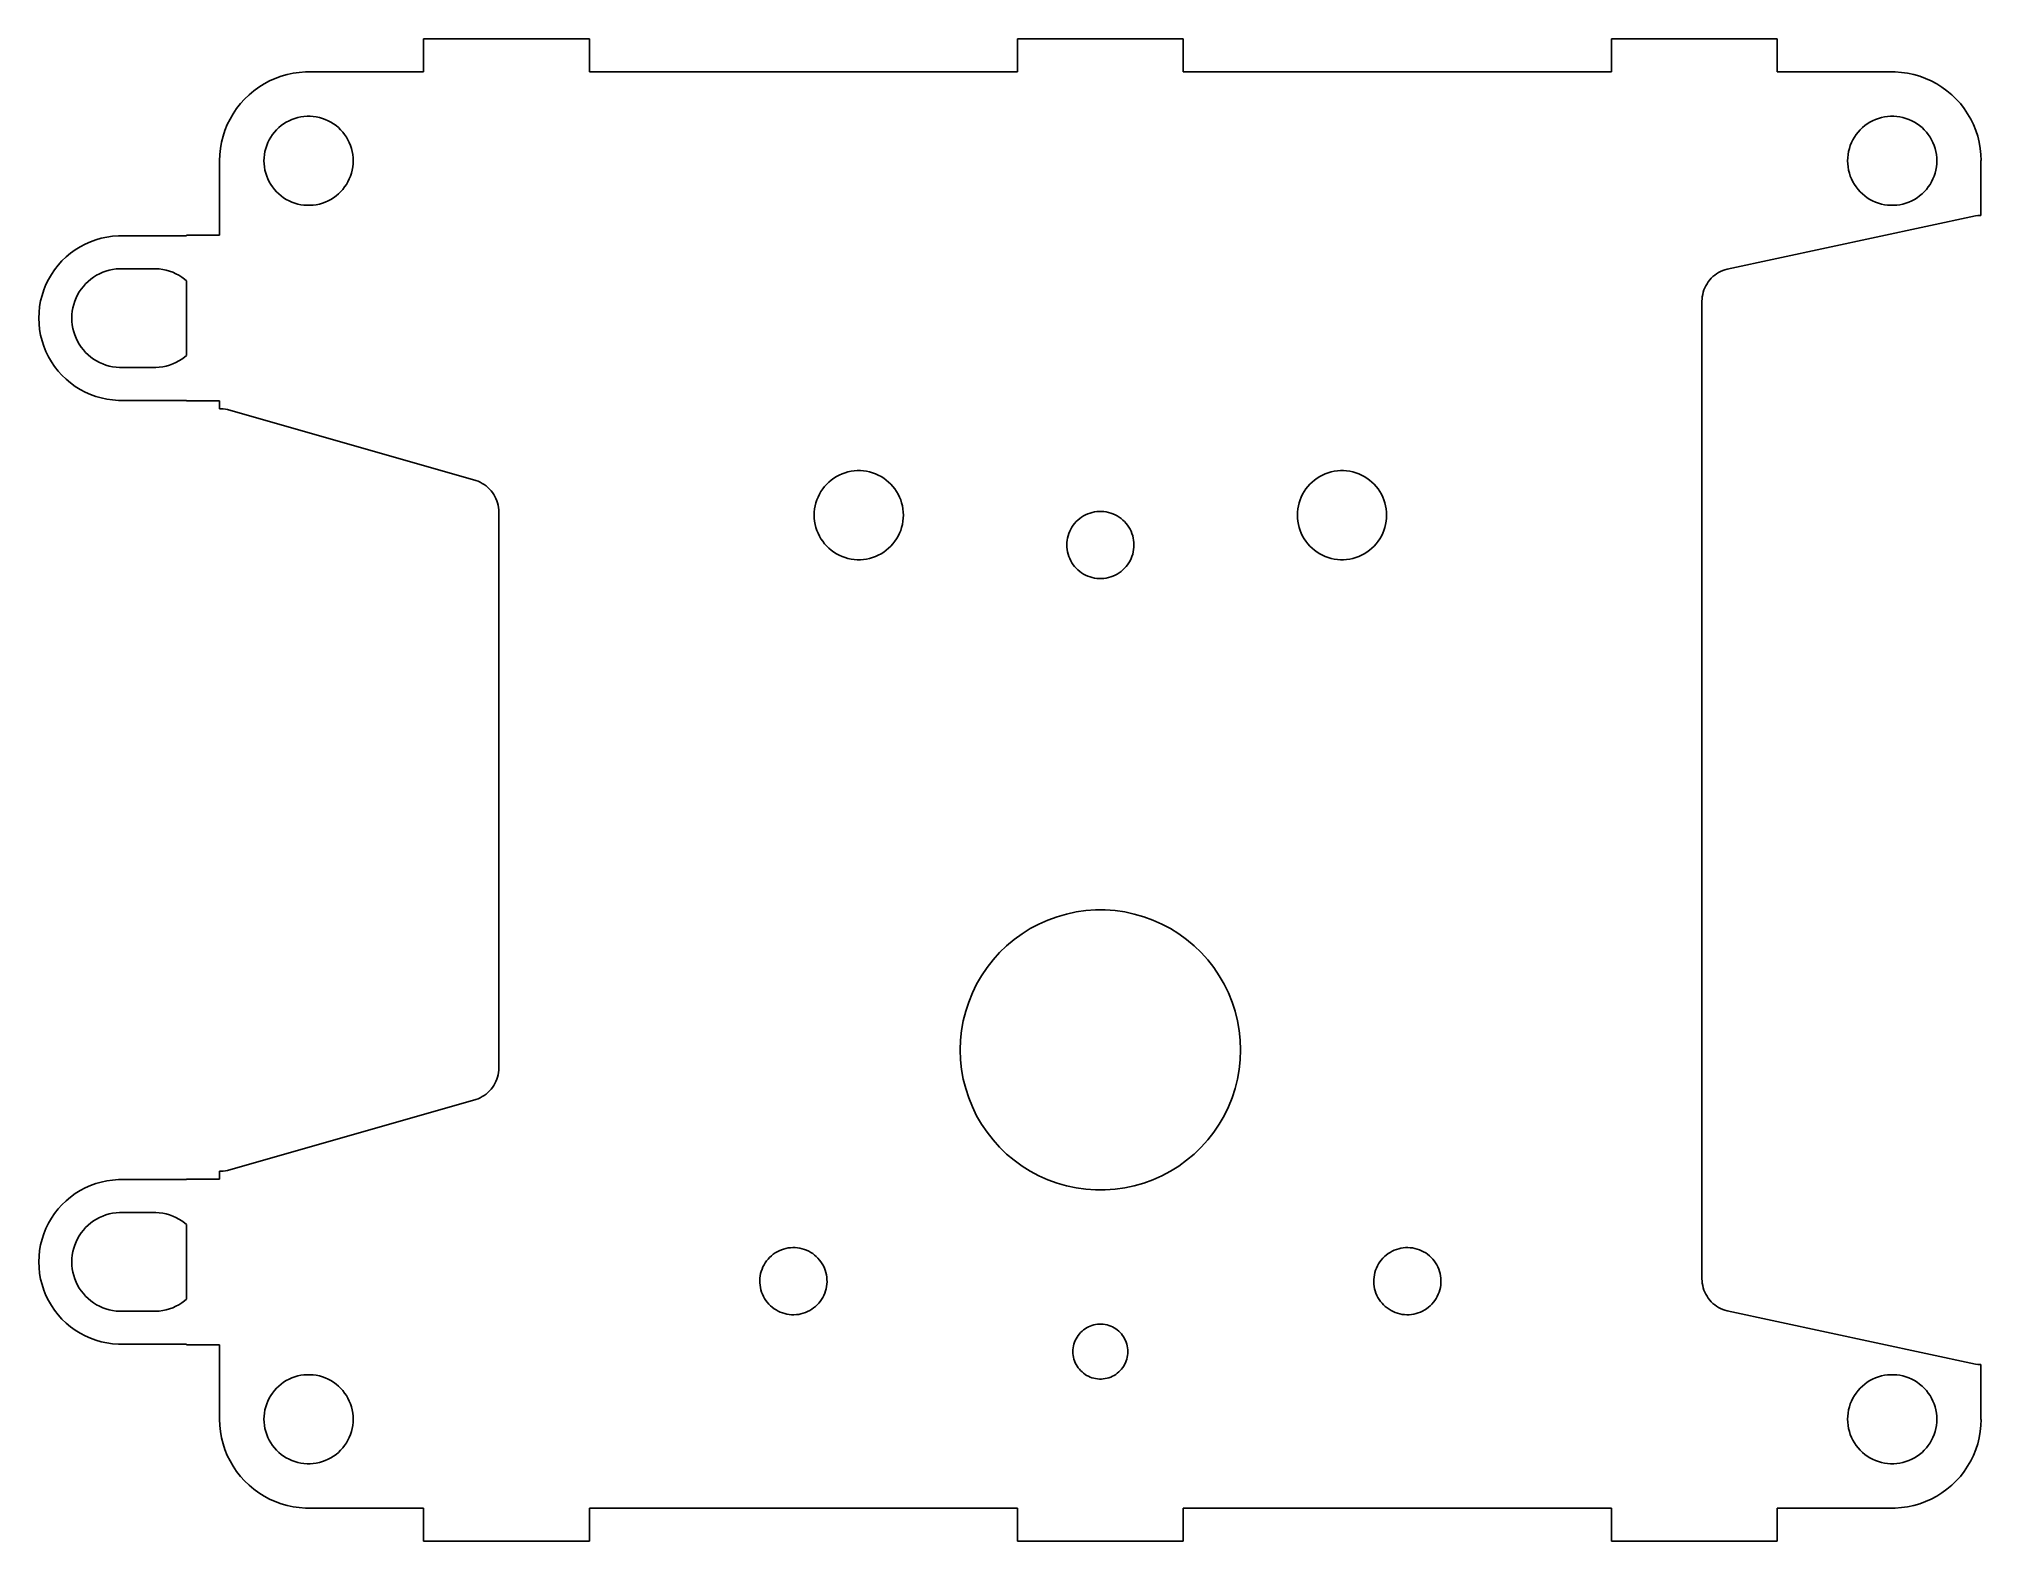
# Model space of a CAD drawing. Header units: metres. Extents: x -97 to 80, y -93 to 43.
import ezdxf

# ---------------------------------------------------------------- set-up
doc = ezdxf.new("R2010")
doc.units = ezdxf.units.M

msp = doc.modelspace()

# ---------------------------------------------------------------- linework, layer by layer
for p, q in [((-46.525, 43.39), (-61.625, 43.39)), ((-61.625, 43.39), (-61.625, 40.3751)), ((-46.525, 40.3751), (-46.525, 43.39)), ((7.54999, 43.39), (-7.54999, 43.39)), ((-7.54999, 43.39), (-7.54999, 40.3751)), ((7.54999, 40.3751), (7.54999, 43.39)), ((61.625, 43.39), (46.525, 43.39)), ((46.525, 43.39), (46.525, 40.3751)), ((61.625, 40.3751), (61.625, 43.39)), ((-76.6295, 38.9952), (-77.0869, 38.6629)), ((-76.15, 39.2948), (-76.6295, 38.9952)), ((-75.6508, 39.5602), (-76.15, 39.2948)), ((-75.1343, 39.7902), (-75.6508, 39.5602)), ((-74.603, 39.9836), (-75.1343, 39.7902)), ((-74.0596, 40.1394), (-74.603, 39.9836)), ((-73.5065, 40.2569), (-74.0596, 40.1394)), ((-72.9467, 40.3356), (-73.5065, 40.2569)), ((-72.3827, 40.3751), (-72.9467, 40.3356)), ((-61.625, 40.3751), (-72.3827, 40.3751)), ((-7.54999, 40.3751), (-46.525, 40.3751)), ((46.525, 40.3751), (7.54999, 40.3751)), ((72.3827, 40.3751), (61.625, 40.3751)), ((72.9467, 40.3356), (72.3827, 40.3751)), ((73.5065, 40.2569), (72.9467, 40.3356)), ((74.0596, 40.1394), (73.5065, 40.2569)), ((74.603, 39.9836), (74.0596, 40.1394)), ((75.1343, 39.7902), (74.603, 39.9836)), ((75.6508, 39.5602), (75.1343, 39.7902)), ((76.15, 39.2948), (75.6508, 39.5602)), ((76.6295, 38.9952), (76.15, 39.2948)), ((77.0869, 38.6629), (76.6295, 38.9952)), ((-78.305, 37.4866), (-78.653, 37.0411)), ((-77.9267, 37.9067), (-78.305, 37.4866)), ((-77.52, 38.2995), (-77.9267, 37.9067)), ((-77.0869, 38.6629), (-77.52, 38.2995)), ((77.52, 38.2995), (77.0869, 38.6629)), ((77.9267, 37.9067), (77.52, 38.2995)), ((78.305, 37.4866), (77.9267, 37.9067)), ((78.653, 37.0411), (78.305, 37.4866)), ((-79.4997, 35.5746), (-79.7115, 35.0504)), ((-79.2519, 36.0827), (-79.4997, 35.5746)), ((-78.9692, 36.5723), (-79.2519, 36.0827)), ((-78.653, 37.0411), (-78.9692, 36.5723)), ((-74.8167, 35.2972), (-74.5996, 35.4793)), ((-74.5996, 35.4793), (-74.3703, 35.6459)), ((-74.3703, 35.6459), (-74.13, 35.7961)), ((-74.13, 35.7961), (-73.8798, 35.9291)), ((-73.8798, 35.9291), (-73.6209, 36.0444)), ((-73.6209, 36.0444), (-73.3546, 36.1413)), ((-73.3546, 36.1413), (-73.0822, 36.2194)), ((-73.0822, 36.2194), (-72.805, 36.2783)), ((-72.805, 36.2783), (-72.5244, 36.3177)), ((-72.5244, 36.3177), (-72.2417, 36.3375)), ((-72.2417, 36.3375), (-71.9583, 36.3375)), ((-71.9583, 36.3375), (-71.6756, 36.3177)), ((-71.6756, 36.3177), (-71.395, 36.2783)), ((-71.395, 36.2783), (-71.1178, 36.2194)), ((-71.1178, 36.2194), (-70.8454, 36.1413)), ((-70.8454, 36.1413), (-70.5791, 36.0444)), ((-70.5791, 36.0444), (-70.3202, 35.9291)), ((-70.3202, 35.9291), (-70.07, 35.7961)), ((-70.07, 35.7961), (-69.8297, 35.6459)), ((-69.8297, 35.6459), (-69.6004, 35.4793)), ((-69.6004, 35.4793), (-69.3833, 35.2972)), ((69.3833, 35.2972), (69.6004, 35.4793)), ((69.6004, 35.4793), (69.8297, 35.6459)), ((69.8297, 35.6459), (70.07, 35.7961)), ((70.07, 35.7961), (70.3202, 35.9291)), ((70.3202, 35.9291), (70.5791, 36.0444)), ((70.5791, 36.0444), (70.8454, 36.1413)), ((70.8454, 36.1413), (71.1178, 36.2194)), ((71.1178, 36.2194), (71.395, 36.2783)), ((71.395, 36.2783), (71.6756, 36.3177)), ((71.6756, 36.3177), (71.9583, 36.3375)), ((71.9583, 36.3375), (72.2417, 36.3375)), ((72.2417, 36.3375), (72.5244, 36.3177)), ((72.5244, 36.3177), (72.805, 36.2783)), ((72.805, 36.2783), (73.0822, 36.2194)), ((73.0822, 36.2194), (73.3546, 36.1413)), ((73.3546, 36.1413), (73.6209, 36.0444)), ((73.6209, 36.0444), (73.8798, 35.9291)), ((73.8798, 35.9291), (74.13, 35.7961)), ((74.13, 35.7961), (74.3703, 35.6459)), ((74.3703, 35.6459), (74.5996, 35.4793)), ((74.5996, 35.4793), (74.8167, 35.2972)), ((78.9692, 36.5723), (78.653, 37.0411)), ((79.2519, 36.0827), (78.9692, 36.5723)), ((79.4997, 35.5746), (79.2519, 36.0827)), ((79.7115, 35.0504), (79.4997, 35.5746)), ((-80.023, 33.9641), (-80.1212, 33.4073)), ((-79.8862, 34.5126), (-80.023, 33.9641)), ((-79.7115, 35.0504), (-79.8862, 34.5126)), ((-76.0027, 33.3991), (-75.9151, 33.6686)), ((-75.9151, 33.6686), (-75.809, 33.9314)), ((-75.809, 33.9314), (-75.6848, 34.1861)), ((-75.6848, 34.1861), (-75.5431, 34.4315)), ((-75.5431, 34.4315), (-75.3846, 34.6664)), ((-75.3846, 34.6664), (-75.2101, 34.8897)), ((-75.2101, 34.8897), (-75.0205, 35.1003)), ((-75.0205, 35.1003), (-74.8167, 35.2972)), ((-69.3833, 35.2972), (-69.1795, 35.1003)), ((-69.1795, 35.1003), (-68.9899, 34.8897)), ((-68.9899, 34.8897), (-68.8154, 34.6664)), ((-68.8154, 34.6664), (-68.6569, 34.4315)), ((-68.6569, 34.4315), (-68.5152, 34.1861)), ((-68.5152, 34.1861), (-68.391, 33.9314)), ((-68.391, 33.9314), (-68.2849, 33.6686)), ((-68.2849, 33.6686), (-68.1973, 33.3991)), ((68.1973, 33.3991), (68.2849, 33.6686)), ((68.2849, 33.6686), (68.391, 33.9314)), ((68.391, 33.9314), (68.5152, 34.1861)), ((68.5152, 34.1861), (68.6569, 34.4315)), ((68.6569, 34.4315), (68.8154, 34.6664)), ((68.8154, 34.6664), (68.9899, 34.8897)), ((68.9899, 34.8897), (69.1795, 35.1003)), ((69.1795, 35.1003), (69.3833, 35.2972)), ((74.8167, 35.2972), (75.0205, 35.1003)), ((75.0205, 35.1003), (75.2101, 34.8897)), ((75.2101, 34.8897), (75.3846, 34.6664)), ((75.3846, 34.6664), (75.5431, 34.4315)), ((75.5431, 34.4315), (75.6848, 34.1861)), ((75.6848, 34.1861), (75.809, 33.9314)), ((75.809, 33.9314), (75.9151, 33.6686)), ((75.9151, 33.6686), (76.0027, 33.3991)), ((79.8862, 34.5126), (79.7115, 35.0504)), ((80.023, 33.9641), (79.8862, 34.5126)), ((80.1212, 33.4073), (80.023, 33.9641)), ((-80.1803, 32.845), (-80.2, 32.28)), ((-80.2, 32.28), (-80.2, 25.5)), ((-80.1212, 33.4073), (-80.1803, 32.845)), ((-76.16, 32.28), (-76.1501, 32.5632)), ((-76.1501, 31.9968), (-76.16, 32.28)), ((-76.1501, 32.5632), (-76.1205, 32.845)), ((-76.1205, 31.715), (-76.1501, 31.9968)), ((-76.1205, 32.845), (-76.0713, 33.1241)), ((-76.0713, 33.1241), (-76.0027, 33.3991)), ((-68.1973, 33.3991), (-68.1287, 33.1241)), ((-68.1287, 33.1241), (-68.0795, 32.845)), ((-68.0795, 32.845), (-68.0499, 32.5632)), ((-68.0499, 31.9968), (-68.0795, 31.715)), ((-68.0499, 32.5632), (-68.04, 32.28)), ((-68.04, 32.28), (-68.0499, 31.9968)), ((68.04, 32.28), (68.0499, 32.5632)), ((68.0499, 31.9968), (68.04, 32.28)), ((68.0499, 32.5632), (68.0795, 32.845)), ((68.0795, 31.715), (68.0499, 31.9968)), ((68.0795, 32.845), (68.1287, 33.1241)), ((68.1287, 33.1241), (68.1973, 33.3991)), ((76.0027, 33.3991), (76.0713, 33.1241)), ((76.0713, 33.1241), (76.1205, 32.845)), ((76.1205, 32.845), (76.1501, 32.5632)), ((76.1501, 31.9968), (76.1205, 31.715)), ((76.1501, 32.5632), (76.16, 32.28)), ((76.16, 32.28), (76.1501, 31.9968)), ((80.1803, 32.845), (80.1212, 33.4073)), ((80.18, 27.2982), (80.18, 32.3)), ((80.18, 32.3), (80.1993, 32.3)), ((80.1993, 32.3), (80.1803, 32.845)), ((-76.0713, 31.4359), (-76.1205, 31.715)), ((-76.0027, 31.1609), (-76.0713, 31.4359)), ((-75.9151, 30.8914), (-76.0027, 31.1609)), ((-75.809, 30.6286), (-75.9151, 30.8914)), ((-75.6848, 30.3739), (-75.809, 30.6286)), ((-75.5431, 30.1285), (-75.6848, 30.3739)), ((-75.3846, 29.8936), (-75.5431, 30.1285)), ((-68.6569, 30.1285), (-68.8154, 29.8936)), ((-68.5152, 30.3739), (-68.6569, 30.1285)), ((-68.391, 30.6286), (-68.5152, 30.3739)), ((-68.2849, 30.8914), (-68.391, 30.6286)), ((-68.1973, 31.1609), (-68.2849, 30.8914)), ((-68.1287, 31.4359), (-68.1973, 31.1609)), ((-68.0795, 31.715), (-68.1287, 31.4359)), ((68.1287, 31.4359), (68.0795, 31.715)), ((68.1973, 31.1609), (68.1287, 31.4359)), ((68.2849, 30.8914), (68.1973, 31.1609)), ((68.391, 30.6286), (68.2849, 30.8914)), ((68.5152, 30.3739), (68.391, 30.6286)), ((68.6569, 30.1285), (68.5152, 30.3739)), ((68.8154, 29.8936), (68.6569, 30.1285)), ((75.5431, 30.1285), (75.3846, 29.8936)), ((75.6848, 30.3739), (75.5431, 30.1285)), ((75.809, 30.6286), (75.6848, 30.3739)), ((75.9151, 30.8914), (75.809, 30.6286)), ((76.0027, 31.1609), (75.9151, 30.8914)), ((76.0713, 31.4359), (76.0027, 31.1609)), ((76.1205, 31.715), (76.0713, 31.4359)), ((-75.2101, 29.6703), (-75.3846, 29.8936)), ((-75.0205, 29.4597), (-75.2101, 29.6703)), ((-74.8167, 29.2628), (-75.0205, 29.4597)), ((-74.5996, 29.0807), (-74.8167, 29.2628)), ((-74.3703, 28.9141), (-74.5996, 29.0807)), ((-74.13, 28.7639), (-74.3703, 28.9141)), ((-73.8798, 28.6309), (-74.13, 28.7639)), ((-73.6209, 28.5156), (-73.8798, 28.6309)), ((-73.3546, 28.4187), (-73.6209, 28.5156)), ((-73.0822, 28.3406), (-73.3546, 28.4187)), ((-72.805, 28.2817), (-73.0822, 28.3406)), ((-71.1178, 28.3406), (-71.395, 28.2817)), ((-70.8454, 28.4187), (-71.1178, 28.3406)), ((-70.5791, 28.5156), (-70.8454, 28.4187)), ((-70.3202, 28.6309), (-70.5791, 28.5156)), ((-70.07, 28.7639), (-70.3202, 28.6309)), ((-69.8297, 28.9141), (-70.07, 28.7639)), ((-69.6004, 29.0807), (-69.8297, 28.9141)), ((-69.3833, 29.2628), (-69.6004, 29.0807)), ((-69.1795, 29.4597), (-69.3833, 29.2628)), ((-68.9899, 29.6703), (-69.1795, 29.4597)), ((-68.8154, 29.8936), (-68.9899, 29.6703)), ((68.9899, 29.6703), (68.8154, 29.8936)), ((69.1795, 29.4597), (68.9899, 29.6703)), ((69.3833, 29.2628), (69.1795, 29.4597)), ((69.6004, 29.0807), (69.3833, 29.2628)), ((69.8297, 28.9141), (69.6004, 29.0807)), ((70.07, 28.7639), (69.8297, 28.9141)), ((70.3202, 28.6309), (70.07, 28.7639)), ((70.5791, 28.5156), (70.3202, 28.6309)), ((70.8454, 28.4187), (70.5791, 28.5156)), ((71.1178, 28.3406), (70.8454, 28.4187)), ((71.395, 28.2817), (71.1178, 28.3406)), ((73.0822, 28.3406), (72.805, 28.2817)), ((73.3546, 28.4187), (73.0822, 28.3406)), ((73.6209, 28.5156), (73.3546, 28.4187)), ((73.8798, 28.6309), (73.6209, 28.5156)), ((74.13, 28.7639), (73.8798, 28.6309)), ((74.3703, 28.9141), (74.13, 28.7639)), ((74.5996, 29.0807), (74.3703, 28.9141)), ((74.8167, 29.2628), (74.5996, 29.0807)), ((75.0205, 29.4597), (74.8167, 29.2628)), ((75.2101, 29.6703), (75.0205, 29.4597)), ((75.3846, 29.8936), (75.2101, 29.6703)), ((-72.5244, 28.2422), (-72.805, 28.2817)), ((-72.2417, 28.2225), (-72.5244, 28.2422)), ((-71.9583, 28.2225), (-72.2417, 28.2225)), ((-71.6756, 28.2422), (-71.9583, 28.2225)), ((-71.395, 28.2817), (-71.6756, 28.2422)), ((57.0694, 22.4103), (79.6756, 27.2541)), ((71.6756, 28.2422), (71.395, 28.2817)), ((71.9583, 28.2225), (71.6756, 28.2422)), ((72.2417, 28.2225), (71.9583, 28.2225)), ((72.5244, 28.2422), (72.2417, 28.2225)), ((72.805, 28.2817), (72.5244, 28.2422)), ((79.6756, 27.2541), (79.8843, 27.2834)), ((79.8843, 27.2834), (80.0946, 27.2982)), ((80.0946, 27.2982), (80.18, 27.2982)), ((-91.9695, 24.9039), (-92.4478, 24.6909)), ((-91.4776, 25.0829), (-91.9695, 24.9039)), ((-90.9744, 25.2272), (-91.4776, 25.0829)), ((-90.4624, 25.336), (-90.9744, 25.2272)), ((-89.944, 25.4089), (-90.4624, 25.336)), ((-89.4217, 25.4454), (-89.944, 25.4089)), ((-83.21, 25.45), (-89.4217, 25.4454)), ((-80.2, 25.5), (-83.21, 25.5)), ((-83.21, 25.5), (-83.21, 25.45)), ((-94.555, 23.1599), (-94.9053, 22.7709)), ((-94.1785, 23.5236), (-94.555, 23.1599)), ((-93.7775, 23.8601), (-94.1785, 23.5236)), ((-93.3539, 24.1678), (-93.7775, 23.8601)), ((-92.91, 24.4452), (-93.3539, 24.1678)), ((-92.4478, 24.6909), (-92.91, 24.4452)), ((-95.7821, 21.471), (-96.0116, 21.0005)), ((-95.5204, 21.9244), (-95.7821, 21.471)), ((-95.2276, 22.3584), (-95.5204, 21.9244)), ((-94.9053, 22.7709), (-95.2276, 22.3584)), ((-92.397, 21.076), (-92.1711, 21.2941)), ((-92.1711, 21.2941), (-91.9305, 21.496)), ((-91.9305, 21.496), (-91.6764, 21.6807)), ((-91.6764, 21.6807), (-91.41, 21.8471)), ((-91.41, 21.8471), (-91.1327, 21.9946)), ((-91.1327, 21.9946), (-90.8457, 22.1223)), ((-90.8457, 22.1223), (-90.5506, 22.2298)), ((-90.5506, 22.2298), (-90.2486, 22.3163)), ((-90.2486, 22.3163), (-89.9414, 22.3816)), ((-89.9414, 22.3816), (-89.6304, 22.4253)), ((-89.6304, 22.4253), (-89.317, 22.4473)), ((-89.317, 22.4473), (-86.0029, 22.4473)), ((-86.0029, 22.4473), (-85.6896, 22.4253)), ((-85.6896, 22.4253), (-85.3786, 22.3816)), ((-85.3786, 22.3816), (-85.0714, 22.3163)), ((-85.0714, 22.3163), (-84.7694, 22.2298)), ((-84.7694, 22.2298), (-84.4743, 22.1223)), ((-84.4743, 22.1223), (-84.1873, 21.9946)), ((-84.1873, 21.9946), (-83.91, 21.8471)), ((-83.91, 21.8471), (-83.6436, 21.6807)), ((-83.6436, 21.6807), (-83.3895, 21.496)), ((-83.3895, 21.496), (-83.21, 21.3454)), ((-83.21, 21.3454), (-83.21, 14.5546)), ((55.2389, 21.0804), (55.3568, 21.2551)), ((55.3568, 21.2551), (55.4865, 21.4212)), ((55.4865, 21.4212), (55.6276, 21.5779)), ((55.6276, 21.5779), (55.7792, 21.7243)), ((55.7792, 21.7243), (55.9407, 21.8598)), ((55.9407, 21.8598), (56.1112, 21.9837)), ((56.1112, 21.9837), (56.29, 22.0954)), ((56.29, 22.0954), (56.4761, 22.1944)), ((56.4761, 22.1944), (56.6687, 22.2801)), ((56.6687, 22.2801), (56.8668, 22.3522)), ((56.8668, 22.3522), (57.0694, 22.4103)), ((-96.4961, 19.5093), (-96.587, 18.9938)), ((-96.3695, 20.0173), (-96.4961, 19.5093)), ((-96.2077, 20.5151), (-96.3695, 20.0173)), ((-96.0116, 21.0005), (-96.2077, 20.5151)), ((-93.4857, 19.1904), (-93.3886, 19.4891)), ((-93.3886, 19.4891), (-93.271, 19.7803)), ((-93.271, 19.7803), (-93.1333, 20.0626)), ((-93.1333, 20.0626), (-92.9762, 20.3346)), ((-92.9762, 20.3346), (-92.8006, 20.595)), ((-92.8006, 20.595), (-92.6072, 20.8425)), ((-92.6072, 20.8425), (-92.397, 21.076)), ((54.78, 19.48), (54.7874, 19.6907)), ((54.78, -69.56), (54.78, 19.48)), ((54.7874, 19.6907), (54.8094, 19.9003)), ((54.8094, 19.9003), (54.846, 20.1079)), ((54.846, 20.1079), (54.897, 20.3124)), ((54.897, 20.3124), (54.9621, 20.5129)), ((54.9621, 20.5129), (55.0411, 20.7083)), ((55.0411, 20.7083), (55.1335, 20.8978)), ((55.1335, 20.8978), (55.2389, 21.0804)), ((-96.6417, 18.4732), (-96.66, 17.95)), ((-96.66, 17.95), (-96.6417, 17.4268)), ((-96.587, 18.9938), (-96.6417, 18.4732)), ((-93.66, 17.95), (-93.649, 18.2639)), ((-93.649, 17.6361), (-93.66, 17.95)), ((-93.649, 18.2639), (-93.6162, 18.5763)), ((-93.6162, 18.5763), (-93.5617, 18.8856)), ((-93.5617, 18.8856), (-93.4857, 19.1904)), ((-96.6417, 17.4268), (-96.587, 16.9062)), ((-96.587, 16.9062), (-96.4961, 16.3907)), ((-96.4961, 16.3907), (-96.3695, 15.8827)), ((-93.6162, 17.3237), (-93.649, 17.6361)), ((-93.5617, 17.0144), (-93.6162, 17.3237)), ((-93.4857, 16.7096), (-93.5617, 17.0144)), ((-93.3886, 16.4109), (-93.4857, 16.7096)), ((-93.271, 16.1197), (-93.3886, 16.4109)), ((-93.1333, 15.8374), (-93.271, 16.1197)), ((-96.3695, 15.8827), (-96.2077, 15.3848)), ((-96.2077, 15.3848), (-96.0116, 14.8995)), ((-96.0116, 14.8995), (-95.7821, 14.429)), ((-95.7821, 14.429), (-95.5204, 13.9756)), ((-92.9762, 15.5654), (-93.1333, 15.8374)), ((-92.8006, 15.305), (-92.9762, 15.5654)), ((-92.6072, 15.0574), (-92.8006, 15.305)), ((-92.397, 14.824), (-92.6072, 15.0574)), ((-92.1711, 14.6058), (-92.397, 14.824)), ((-91.9305, 14.4039), (-92.1711, 14.6058)), ((-91.6764, 14.2193), (-91.9305, 14.4039)), ((-91.41, 14.0529), (-91.6764, 14.2193)), ((-83.6436, 14.2193), (-83.91, 14.0529)), ((-83.3895, 14.4039), (-83.6436, 14.2193)), ((-83.21, 14.5546), (-83.3895, 14.4039)), ((-95.5204, 13.9756), (-95.2276, 13.5416)), ((-95.2276, 13.5416), (-94.9053, 13.1291)), ((-94.9053, 13.1291), (-94.555, 12.7401)), ((-94.555, 12.7401), (-94.1785, 12.3764)), ((-91.1327, 13.9054), (-91.41, 14.0529)), ((-90.8457, 13.7777), (-91.1327, 13.9054)), ((-90.5506, 13.6702), (-90.8457, 13.7777)), ((-90.2486, 13.5837), (-90.5506, 13.6702)), ((-89.9414, 13.5184), (-90.2486, 13.5837)), ((-89.6304, 13.4746), (-89.9414, 13.5184)), ((-89.317, 13.4527), (-89.6304, 13.4746)), ((-86.0029, 13.4527), (-89.317, 13.4527)), ((-85.6896, 13.4746), (-86.0029, 13.4527)), ((-85.3786, 13.5184), (-85.6896, 13.4746)), ((-85.0714, 13.5837), (-85.3786, 13.5184)), ((-84.7694, 13.6702), (-85.0714, 13.5837)), ((-84.4743, 13.7777), (-84.7694, 13.6702)), ((-84.1873, 13.9054), (-84.4743, 13.7777)), ((-83.91, 14.0529), (-84.1873, 13.9054)), ((-94.1785, 12.3764), (-93.7775, 12.0399)), ((-93.7775, 12.0399), (-93.3539, 11.7322)), ((-93.3539, 11.7322), (-92.91, 11.4548)), ((-92.91, 11.4548), (-92.4478, 11.209)), ((-92.4478, 11.209), (-91.9695, 10.9961)), ((-91.9695, 10.9961), (-91.4776, 10.8171)), ((-91.4776, 10.8171), (-90.9744, 10.6728)), ((-90.9744, 10.6728), (-90.4624, 10.5639)), ((-90.4624, 10.5639), (-89.944, 10.4911)), ((-89.944, 10.4911), (-89.4217, 10.4546)), ((-89.4217, 10.4546), (-83.21, 10.45)), ((-83.21, 10.45), (-83.21, 10.4)), ((-83.21, 10.4), (-80.2, 10.4)), ((-80.2, 10.4), (-80.2, 9.69815)), ((-80.2, 9.69815), (-80.0946, 9.69815)), ((-80.0946, 9.69815), (-79.8843, 9.68344)), ((-79.8843, 9.68344), (-79.6756, 9.65411)), ((-79.6756, 9.65411), (-79.4694, 9.61029)), ((-79.4694, 9.61029), (-56.8668, 3.15218)), ((-24.03, 3.51605), (-23.7798, 3.64909)), ((-23.7798, 3.64909), (-23.5209, 3.76436)), ((-23.5209, 3.76436), (-23.2546, 3.86128)), ((-23.2546, 3.86128), (-22.9822, 3.93939)), ((-22.9822, 3.93939), (-22.705, 3.99831)), ((-22.705, 3.99831), (-22.4244, 4.03775)), ((-22.4244, 4.03775), (-22.1417, 4.05753)), ((-22.1417, 4.05753), (-21.8583, 4.05753)), ((-21.8583, 4.05753), (-21.5756, 4.03775)), ((-21.5756, 4.03775), (-21.295, 3.99831)), ((-21.295, 3.99831), (-21.0178, 3.93939)), ((-21.0178, 3.93939), (-20.7454, 3.86128)), ((-20.7454, 3.86128), (-20.4791, 3.76436)), ((-20.4791, 3.76436), (-20.2202, 3.64909)), ((-20.2202, 3.64909), (-19.97, 3.51605)), ((19.97, 3.51605), (20.2202, 3.64909)), ((20.2202, 3.64909), (20.4791, 3.76436)), ((20.4791, 3.76436), (20.7454, 3.86128)), ((20.7454, 3.86128), (21.0178, 3.93939)), ((21.0178, 3.93939), (21.295, 3.99831)), ((21.295, 3.99831), (21.5756, 4.03775)), ((21.5756, 4.03775), (21.8583, 4.05753)), ((21.8583, 4.05753), (22.1417, 4.05753)), ((22.1417, 4.05753), (22.4244, 4.03775)), ((22.4244, 4.03775), (22.705, 3.99831)), ((22.705, 3.99831), (22.9822, 3.93939)), ((22.9822, 3.93939), (23.2546, 3.86128)), ((23.2546, 3.86128), (23.5209, 3.76436)), ((23.5209, 3.76436), (23.7798, 3.64909)), ((23.7798, 3.64909), (24.03, 3.51605)), ((-56.8668, 3.15218), (-56.6687, 3.08009)), ((-56.6687, 3.08009), (-56.4761, 2.99435)), ((-56.4761, 2.99435), (-56.29, 2.89539)), ((-56.29, 2.89539), (-56.1112, 2.78369)), ((-56.1112, 2.78369), (-55.9407, 2.65979)), ((-55.9407, 2.65979), (-55.7792, 2.52429)), ((-55.7792, 2.52429), (-55.6276, 2.37785)), ((-55.6276, 2.37785), (-55.4865, 2.22121)), ((-55.4865, 2.22121), (-55.3568, 2.0551)), ((-55.3568, 2.0551), (-55.2389, 1.88036)), ((-55.2389, 1.88036), (-55.1335, 1.6978)), ((-25.709, 1.65134), (-25.5848, 1.90605)), ((-25.5848, 1.90605), (-25.4431, 2.15146)), ((-25.4431, 2.15146), (-25.2846, 2.3864)), ((-25.2846, 2.3864), (-25.1101, 2.60971)), ((-25.1101, 2.60971), (-24.9205, 2.82031)), ((-24.9205, 2.82031), (-24.7167, 3.01717)), ((-24.7167, 3.01717), (-24.4996, 3.19931)), ((-24.4996, 3.19931), (-24.2703, 3.36589)), ((-24.2703, 3.36589), (-24.03, 3.51605)), ((-19.97, 3.51605), (-19.7297, 3.36589)), ((-19.7297, 3.36589), (-19.5004, 3.19931)), ((-19.5004, 3.19931), (-19.2833, 3.01717)), ((-19.2833, 3.01717), (-19.0795, 2.82031)), ((-19.0795, 2.82031), (-18.8898, 2.60971)), ((-18.8898, 2.60971), (-18.7154, 2.3864)), ((-18.7154, 2.3864), (-18.5569, 2.15146)), ((-18.5569, 2.15146), (-18.4152, 1.90605)), ((-18.4152, 1.90605), (-18.291, 1.65134)), ((18.291, 1.65134), (18.4152, 1.90605)), ((18.4152, 1.90605), (18.5569, 2.15146)), ((18.5569, 2.15146), (18.7154, 2.3864)), ((18.7154, 2.3864), (18.8898, 2.60971)), ((18.8898, 2.60971), (19.0795, 2.82031)), ((19.0795, 2.82031), (19.2833, 3.01717)), ((19.2833, 3.01717), (19.5004, 3.19931)), ((19.5004, 3.19931), (19.7297, 3.36589)), ((19.7297, 3.36589), (19.97, 3.51605)), ((24.03, 3.51605), (24.2703, 3.36589)), ((24.2703, 3.36589), (24.4996, 3.19931)), ((24.4996, 3.19931), (24.7167, 3.01717)), ((24.7167, 3.01717), (24.9205, 2.82031)), ((24.9205, 2.82031), (25.1101, 2.60971)), ((25.1101, 2.60971), (25.2846, 2.3864)), ((25.2846, 2.3864), (25.4431, 2.15146)), ((25.4431, 2.15146), (25.5848, 1.90605)), ((25.5848, 1.90605), (25.709, 1.65134)), ((-55.1335, 1.6978), (-55.0411, 1.50833)), ((-55.0411, 1.50833), (-54.9621, 1.3129)), ((-54.9621, 1.3129), (-54.897, 1.11241)), ((-54.897, 1.11241), (-54.846, 0.907883)), ((-54.846, 0.907883), (-54.8094, 0.700302)), ((-54.8094, 0.700302), (-54.7874, 0.490662)), ((-54.7874, 0.490662), (-54.78, 0.279999)), ((-54.78, 0.279999), (-54.78, -50.36)), ((-26.06, 0), (-26.0501, 0.283203)), ((-26.0501, -0.283203), (-26.06, 0)), ((-26.0501, 0.283203), (-26.0205, 0.565033)), ((-26.0205, 0.565033), (-25.9713, 0.844116)), ((-25.9713, 0.844116), (-25.9027, 1.11908)), ((-25.9027, 1.11908), (-25.8151, 1.3886)), ((-25.8151, 1.3886), (-25.709, 1.65134)), ((-18.291, 1.65134), (-18.1848, 1.3886)), ((-18.1848, 1.3886), (-18.0973, 1.11908)), ((-18.0973, 1.11908), (-18.0287, 0.844116)), ((-18.0287, 0.844116), (-17.9795, 0.565033)), ((-17.9795, 0.565033), (-17.9499, 0.283203)), ((-17.9499, 0.283203), (-17.94, 0)), ((-17.94, 0), (-17.9499, -0.283203)), ((-1.53, -0.069961), (-1.34142, 0.030304)), ((-1.34142, 0.030304), (-1.14629, 0.117172)), ((-1.14629, 0.117172), (-0.945587, 0.190231)), ((-0.945587, 0.190231), (-0.74028, 0.2491)), ((-0.74028, 0.2491), (-0.531357, 0.293503)), ((-0.531357, 0.293503), (-0.319855, 0.323227)), ((-0.319855, 0.323227), (-0.106781, 0.338135)), ((-0.106781, 0.338135), (0.106781, 0.338135)), ((0.106781, 0.338135), (0.319855, 0.323227)), ((0.319855, 0.323227), (0.531357, 0.293503)), ((0.531357, 0.293503), (0.74028, 0.2491)), ((0.74028, 0.2491), (0.945587, 0.190231)), ((0.945587, 0.190231), (1.14629, 0.117172)), ((1.14629, 0.117172), (1.34142, 0.030304)), ((1.34142, 0.030304), (1.53, -0.069961)), ((17.94, 0), (17.9499, 0.283203)), ((17.9499, -0.283203), (17.94, 0)), ((17.9499, 0.283203), (17.9795, 0.565033)), ((17.9795, 0.565033), (18.0287, 0.844116)), ((18.0287, 0.844116), (18.0973, 1.11908)), ((18.0973, 1.11908), (18.1848, 1.3886)), ((18.1848, 1.3886), (18.291, 1.65134)), ((25.709, 1.65134), (25.8151, 1.3886)), ((25.8151, 1.3886), (25.9027, 1.11908)), ((25.9027, 1.11908), (25.9713, 0.844116)), ((25.9713, 0.844116), (26.0205, 0.565033)), ((26.0205, 0.565033), (26.0501, 0.283203)), ((26.0501, 0.283203), (26.06, 0)), ((26.06, 0), (26.0501, -0.283203)), ((-26.0205, -0.565033), (-26.0501, -0.283203)), ((-25.9713, -0.844116), (-26.0205, -0.565033)), ((-25.9027, -1.11908), (-25.9713, -0.844116)), ((-25.8151, -1.3886), (-25.9027, -1.11908)), ((-25.709, -1.65134), (-25.8151, -1.3886)), ((-25.5848, -1.90605), (-25.709, -1.65134)), ((-18.291, -1.65134), (-18.4152, -1.90605)), ((-18.1848, -1.3886), (-18.291, -1.65134)), ((-18.0973, -1.11908), (-18.1848, -1.3886)), ((-18.0287, -0.844116), (-18.0973, -1.11908)), ((-17.9795, -0.565033), (-18.0287, -0.844116)), ((-17.9499, -0.283203), (-17.9795, -0.565033)), ((-2.94145, -1.87654), (-2.87546, -1.67342)), ((-2.87546, -1.67342), (-2.79544, -1.47537)), ((-2.79544, -1.47537), (-2.70181, -1.28342)), ((-2.70181, -1.28342), (-2.59502, -1.09843)), ((-2.59502, -1.09843), (-2.47559, -0.921371)), ((-2.47559, -0.921371), (-2.34409, -0.753067)), ((-2.34409, -0.753067), (-2.20117, -0.594345)), ((-2.20117, -0.594345), (-2.04753, -0.445969)), ((-2.04753, -0.445969), (-1.88391, -0.308685)), ((-1.88391, -0.308685), (-1.71112, -0.183136)), ((-1.71112, -0.183136), (-1.53, -0.069961)), ((1.53, -0.069961), (1.71112, -0.183136)), ((1.71112, -0.183136), (1.88391, -0.308685)), ((1.88391, -0.308685), (2.04753, -0.445969)), ((2.04753, -0.445969), (2.20117, -0.594345)), ((2.20117, -0.594345), (2.34409, -0.753067)), ((2.34409, -0.753067), (2.47559, -0.921371)), ((2.47559, -0.921371), (2.59502, -1.09843)), ((2.59502, -1.09843), (2.70181, -1.28342)), ((2.70181, -1.28342), (2.79544, -1.47537)), ((2.79544, -1.47537), (2.87546, -1.67342)), ((2.87546, -1.67342), (2.94145, -1.87654)), ((17.9795, -0.565033), (17.9499, -0.283203)), ((18.0287, -0.844116), (17.9795, -0.565033)), ((18.0973, -1.11908), (18.0287, -0.844116)), ((18.1848, -1.3886), (18.0973, -1.11908)), ((18.291, -1.65134), (18.1848, -1.3886)), ((18.4152, -1.90605), (18.291, -1.65134)), ((25.709, -1.65134), (25.5848, -1.90605)), ((25.8151, -1.3886), (25.709, -1.65134)), ((25.9027, -1.11908), (25.8151, -1.3886)), ((25.9713, -0.844116), (25.9027, -1.11908)), ((26.0205, -0.565033), (25.9713, -0.844116)), ((26.0501, -0.283203), (26.0205, -0.565033)), ((-25.4431, -2.15146), (-25.5848, -1.90605)), ((-25.2846, -2.3864), (-25.4431, -2.15146)), ((-25.1101, -2.60971), (-25.2846, -2.3864)), ((-24.9205, -2.82031), (-25.1101, -2.60971)), ((-24.7167, -3.01717), (-24.9205, -2.82031)), ((-24.4996, -3.19931), (-24.7167, -3.01717)), ((-24.2703, -3.36589), (-24.4996, -3.19931)), ((-24.03, -3.51605), (-24.2703, -3.36589)), ((-23.7798, -3.64909), (-24.03, -3.51605)), ((-19.97, -3.51605), (-20.2202, -3.64909)), ((-19.7297, -3.36589), (-19.97, -3.51605)), ((-19.5004, -3.19931), (-19.7297, -3.36589)), ((-19.2833, -3.01717), (-19.5004, -3.19931)), ((-19.0795, -2.82031), (-19.2833, -3.01717)), ((-18.8898, -2.60971), (-19.0795, -2.82031)), ((-18.7154, -2.3864), (-18.8898, -2.60971)), ((-18.5569, -2.15146), (-18.7154, -2.3864)), ((-18.4152, -1.90605), (-18.5569, -2.15146)), ((-3.06, -2.71999), (-3.05254, -2.50653)), ((-3.05254, -2.93344), (-3.06, -2.71999)), ((-3.05254, -2.50653), (-3.03021, -2.29413)), ((-3.03021, -3.14586), (-3.05254, -2.93344)), ((-3.03021, -2.29413), (-2.99312, -2.08379)), ((-2.99312, -3.3562), (-3.03021, -3.14586)), ((-2.99312, -2.08379), (-2.94145, -1.87654)), ((-2.94145, -3.56345), (-2.99312, -3.3562)), ((2.94145, -1.87654), (2.99312, -2.08379)), ((2.99312, -3.3562), (2.94145, -3.56345)), ((2.99312, -2.08379), (3.03021, -2.29413)), ((3.03021, -3.14586), (2.99312, -3.3562)), ((3.03021, -2.29413), (3.05254, -2.50653)), ((3.05254, -2.93344), (3.03021, -3.14586)), ((3.05254, -2.50653), (3.06, -2.71999)), ((3.06, -2.71999), (3.05254, -2.93344)), ((18.5569, -2.15146), (18.4152, -1.90605)), ((18.7154, -2.3864), (18.5569, -2.15146)), ((18.8898, -2.60971), (18.7154, -2.3864)), ((19.0795, -2.82031), (18.8898, -2.60971)), ((19.2833, -3.01717), (19.0795, -2.82031)), ((19.5004, -3.19931), (19.2833, -3.01717)), ((19.7297, -3.36589), (19.5004, -3.19931)), ((19.97, -3.51605), (19.7297, -3.36589)), ((20.2202, -3.64909), (19.97, -3.51605)), ((24.03, -3.51605), (23.7798, -3.64909)), ((24.2703, -3.36589), (24.03, -3.51605)), ((24.4996, -3.19931), (24.2703, -3.36589)), ((24.7167, -3.01717), (24.4996, -3.19931)), ((24.9205, -2.82031), (24.7167, -3.01717)), ((25.1101, -2.60971), (24.9205, -2.82031)), ((25.2846, -2.3864), (25.1101, -2.60971)), ((25.4431, -2.15146), (25.2846, -2.3864)), ((25.5848, -1.90605), (25.4431, -2.15146)), ((-23.5209, -3.76436), (-23.7798, -3.64909)), ((-23.2546, -3.86128), (-23.5209, -3.76436)), ((-22.9822, -3.93939), (-23.2546, -3.86128)), ((-22.705, -3.99831), (-22.9822, -3.93939)), ((-22.4244, -4.03775), (-22.705, -3.99831)), ((-22.1417, -4.05753), (-22.4244, -4.03775)), ((-21.8583, -4.05753), (-22.1417, -4.05753)), ((-21.5756, -4.03775), (-21.8583, -4.05753)), ((-21.295, -3.99831), (-21.5756, -4.03775)), ((-21.0178, -3.93939), (-21.295, -3.99831)), ((-20.7454, -3.86128), (-21.0178, -3.93939)), ((-20.4791, -3.76436), (-20.7454, -3.86128)), ((-20.2202, -3.64909), (-20.4791, -3.76436)), ((-2.87546, -3.76657), (-2.94145, -3.56345)), ((-2.79544, -3.9646), (-2.87546, -3.76657)), ((-2.70181, -4.15657), (-2.79544, -3.9646)), ((-2.59502, -4.34154), (-2.70181, -4.15657)), ((-2.47559, -4.51862), (-2.59502, -4.34154)), ((-2.34409, -4.68692), (-2.47559, -4.51862)), ((-2.20117, -4.84564), (-2.34409, -4.68692)), ((-2.04753, -4.99402), (-2.20117, -4.84564)), ((-1.88391, -5.1313), (-2.04753, -4.99402)), ((-1.71112, -5.25685), (-1.88391, -5.1313)), ((-1.53, -5.37003), (-1.71112, -5.25685)), ((1.71112, -5.25685), (1.53, -5.37003)), ((1.88391, -5.1313), (1.71112, -5.25685)), ((2.04753, -4.99402), (1.88391, -5.1313)), ((2.20117, -4.84564), (2.04753, -4.99402)), ((2.34409, -4.68692), (2.20117, -4.84564)), ((2.47559, -4.51862), (2.34409, -4.68692)), ((2.59502, -4.34154), (2.47559, -4.51862)), ((2.70181, -4.15657), (2.59502, -4.34154)), ((2.79544, -3.9646), (2.70181, -4.15657)), ((2.87546, -3.76657), (2.79544, -3.9646)), ((2.94145, -3.56345), (2.87546, -3.76657)), ((20.4791, -3.76436), (20.2202, -3.64909)), ((20.7454, -3.86128), (20.4791, -3.76436)), ((21.0178, -3.93939), (20.7454, -3.86128)), ((21.295, -3.99831), (21.0178, -3.93939)), ((21.5756, -4.03775), (21.295, -3.99831)), ((21.8583, -4.05753), (21.5756, -4.03775)), ((22.1417, -4.05753), (21.8583, -4.05753)), ((22.4244, -4.03775), (22.1417, -4.05753)), ((22.705, -3.99831), (22.4244, -4.03775)), ((22.9822, -3.93939), (22.705, -3.99831)), ((23.2546, -3.86128), (22.9822, -3.93939)), ((23.5209, -3.76436), (23.2546, -3.86128)), ((23.7798, -3.64909), (23.5209, -3.76436)), ((-1.34142, -5.47031), (-1.53, -5.37003)), ((-1.14629, -5.55717), (-1.34142, -5.47031)), ((-0.945587, -5.63022), (-1.14629, -5.55717)), ((-0.74028, -5.6891), (-0.945587, -5.63022)), ((-0.531357, -5.73351), (-0.74028, -5.6891)), ((-0.319855, -5.76323), (-0.531357, -5.73351)), ((-0.106781, -5.77812), (-0.319855, -5.76323)), ((0.106781, -5.77812), (-0.106781, -5.77812)), ((0.319855, -5.76323), (0.106781, -5.77812)), ((0.531357, -5.73351), (0.319855, -5.76323)), ((0.74028, -5.6891), (0.531357, -5.73351)), ((0.945587, -5.63022), (0.74028, -5.6891)), ((1.14629, -5.55717), (0.945587, -5.63022)), ((1.34142, -5.47031), (1.14629, -5.55717)), ((1.53, -5.37003), (1.34142, -5.47031)), ((-5.59361, -37.2514), (-4.77997, -36.8891)), ((-4.77997, -36.8891), (-3.94305, -36.5845)), ((-3.94305, -36.5845), (-3.08691, -36.339)), ((-3.08691, -36.339), (-2.21574, -36.1539)), ((-2.21574, -36.1539), (-1.33377, -36.0299)), ((-1.33377, -36.0299), (-0.445312, -35.9678)), ((-0.445312, -35.9678), (0.445312, -35.9678)), ((0.445312, -35.9678), (1.33377, -36.0299)), ((1.33377, -36.0299), (2.21574, -36.1539)), ((2.21574, -36.1539), (3.08691, -36.339)), ((3.08691, -36.339), (3.94305, -36.5845)), ((3.94305, -36.5845), (4.77997, -36.8891)), ((4.77997, -36.8891), (5.59361, -37.2514)), ((-8.5381, -39.2375), (-7.85583, -38.665)), ((-7.85583, -38.665), (-7.1353, -38.1415)), ((-7.1353, -38.1415), (-6.37999, -37.6695)), ((-6.37999, -37.6695), (-5.59361, -37.2514)), ((5.59361, -37.2514), (6.37999, -37.6695)), ((6.37999, -37.6695), (7.1353, -38.1415)), ((7.1353, -38.1415), (7.85583, -38.665)), ((7.85583, -38.665), (8.5381, -39.2375)), ((-10.323, -41.2198), (-9.77472, -40.518)), ((-9.77472, -40.518), (-9.17877, -39.8562)), ((-9.17877, -39.8562), (-8.5381, -39.2375)), ((8.5381, -39.2375), (9.17877, -39.8562)), ((9.17877, -39.8562), (9.77472, -40.518)), ((9.77472, -40.518), (10.323, -41.2198)), ((-11.2664, -42.7295), (-10.8211, -41.9582)), ((-10.8211, -41.9582), (-10.323, -41.2198)), ((10.323, -41.2198), (10.8211, -41.9582)), ((10.8211, -41.9582), (11.2664, -42.7295)), ((-11.9905, -44.3558), (-11.6568, -43.53)), ((-11.6568, -43.53), (-11.2664, -42.7295)), ((11.2664, -42.7295), (11.6568, -43.53)), ((11.6568, -43.53), (11.9905, -44.3558)), ((-12.4812, -46.067), (-12.2657, -45.2029)), ((-12.2657, -45.2029), (-11.9905, -44.3558)), ((11.9905, -44.3558), (12.2657, -45.2029)), ((12.2657, -45.2029), (12.4812, -46.067)), ((-12.7289, -47.8299), (-12.6358, -46.9442)), ((-12.6358, -46.9442), (-12.4812, -46.067)), ((12.4812, -46.067), (12.6358, -46.9442)), ((12.6358, -46.9442), (12.7289, -47.8299)), ((-12.76, -48.72), (-12.7289, -47.8299)), ((-12.7289, -49.6101), (-12.76, -48.72)), ((12.7289, -47.8299), (12.76, -48.72)), ((12.76, -48.72), (12.7289, -49.6101)), ((-54.897, -51.1924), (-54.9621, -51.3929)), ((-54.846, -50.9879), (-54.897, -51.1924)), ((-54.8094, -50.7803), (-54.846, -50.9879)), ((-54.7874, -50.5707), (-54.8094, -50.7803)), ((-54.78, -50.36), (-54.7874, -50.5707)), ((-12.6358, -50.4958), (-12.7289, -49.6101)), ((-12.4812, -51.3729), (-12.6358, -50.4958)), ((12.6358, -50.4958), (12.4812, -51.3729)), ((12.7289, -49.6101), (12.6358, -50.4958)), ((-56.29, -52.9754), (-56.4761, -53.0744)), ((-56.1112, -52.8637), (-56.29, -52.9754)), ((-55.9407, -52.7398), (-56.1112, -52.8637)), ((-55.7792, -52.6043), (-55.9407, -52.7398)), ((-55.6276, -52.4579), (-55.7792, -52.6043)), ((-55.4865, -52.3012), (-55.6276, -52.4579)), ((-55.3568, -52.1351), (-55.4865, -52.3012)), ((-55.2389, -51.9604), (-55.3568, -52.1351)), ((-55.1335, -51.7778), (-55.2389, -51.9604)), ((-55.0411, -51.5883), (-55.1335, -51.7778)), ((-54.9621, -51.3929), (-55.0411, -51.5883)), ((-12.2657, -52.2371), (-12.4812, -51.3729)), ((-11.9905, -53.0842), (-12.2657, -52.2371)), ((12.2657, -52.2371), (11.9905, -53.0842)), ((12.4812, -51.3729), (12.2657, -52.2371)), ((-56.8668, -53.2322), (-79.4694, -59.6903)), ((-56.6687, -53.1601), (-56.8668, -53.2322)), ((-56.4761, -53.0744), (-56.6687, -53.1601)), ((-11.6568, -53.91), (-11.9905, -53.0842)), ((-11.2664, -54.7104), (-11.6568, -53.91)), ((-10.8211, -55.4818), (-11.2664, -54.7104)), ((11.2664, -54.7104), (10.8211, -55.4818)), ((11.6568, -53.91), (11.2664, -54.7104)), ((11.9905, -53.0842), (11.6568, -53.91)), ((-10.323, -56.2201), (-10.8211, -55.4818)), ((-9.77472, -56.922), (-10.323, -56.2201)), ((10.323, -56.2201), (9.77472, -56.922)), ((10.8211, -55.4818), (10.323, -56.2201)), ((-9.17877, -57.5838), (-9.77472, -56.922)), ((-8.5381, -58.2025), (-9.17877, -57.5838)), ((-7.85583, -58.775), (-8.5381, -58.2025)), ((8.5381, -58.2025), (7.85583, -58.775)), ((9.17877, -57.5838), (8.5381, -58.2025)), ((9.77472, -56.922), (9.17877, -57.5838)), ((-80.0946, -59.7782), (-80.2, -59.7782)), ((-80.2, -59.7782), (-80.2, -60.48)), ((-79.8843, -59.7634), (-80.0946, -59.7782)), ((-79.6756, -59.7341), (-79.8843, -59.7634)), ((-79.4694, -59.6903), (-79.6756, -59.7341)), ((-7.1353, -59.2985), (-7.85583, -58.775)), ((-6.37999, -59.7705), (-7.1353, -59.2985)), ((-5.59361, -60.1886), (-6.37999, -59.7705)), ((6.37999, -59.7705), (5.59361, -60.1886)), ((7.1353, -59.2985), (6.37999, -59.7705)), ((7.85583, -58.775), (7.1353, -59.2985)), ((-93.3539, -61.8122), (-93.7775, -62.1199)), ((-92.91, -61.5348), (-93.3539, -61.8122)), ((-92.4478, -61.289), (-92.91, -61.5348)), ((-91.9695, -61.0761), (-92.4478, -61.289)), ((-91.4776, -60.8971), (-91.9695, -61.0761)), ((-90.9744, -60.7528), (-91.4776, -60.8971)), ((-90.4624, -60.6439), (-90.9744, -60.7528)), ((-89.944, -60.5711), (-90.4624, -60.6439)), ((-89.4217, -60.5346), (-89.944, -60.5711)), ((-83.21, -60.53), (-89.4217, -60.5346)), ((-80.2, -60.48), (-83.21, -60.48)), ((-83.21, -60.48), (-83.21, -60.53)), ((-4.77997, -60.5509), (-5.59361, -60.1886)), ((-3.94305, -60.8555), (-4.77997, -60.5509)), ((-3.08691, -61.101), (-3.94305, -60.8555)), ((-2.21574, -61.2861), (-3.08691, -61.101)), ((-1.33377, -61.4101), (-2.21574, -61.2861)), ((-0.445312, -61.4722), (-1.33377, -61.4101)), ((0.445312, -61.4722), (-0.445312, -61.4722)), ((1.33377, -61.4101), (0.445312, -61.4722)), ((2.21574, -61.2861), (1.33377, -61.4101)), ((3.08691, -61.101), (2.21574, -61.2861)), ((3.94305, -60.8555), (3.08691, -61.101)), ((4.77997, -60.5509), (3.94305, -60.8555)), ((5.59361, -60.1886), (4.77997, -60.5509)), ((-95.2276, -63.6216), (-95.5204, -64.0556)), ((-94.9053, -63.2091), (-95.2276, -63.6216)), ((-94.555, -62.8201), (-94.9053, -63.2091)), ((-94.1785, -62.4564), (-94.555, -62.8201)), ((-93.7775, -62.1199), (-94.1785, -62.4564)), ((-90.5506, -63.7502), (-90.2486, -63.6637)), ((-90.2486, -63.6637), (-89.9414, -63.5984)), ((-89.9414, -63.5984), (-89.6304, -63.5546)), ((-89.6304, -63.5546), (-89.317, -63.5327)), ((-89.317, -63.5327), (-86.0029, -63.5327)), ((-86.0029, -63.5327), (-85.6896, -63.5546)), ((-85.6896, -63.5546), (-85.3786, -63.5984)), ((-85.3786, -63.5984), (-85.0714, -63.6637)), ((-85.0714, -63.6637), (-84.7694, -63.7502)), ((-96.0116, -64.9795), (-96.2077, -65.4648)), ((-95.7821, -64.509), (-96.0116, -64.9795)), ((-95.5204, -64.0556), (-95.7821, -64.509)), ((-92.9762, -65.6454), (-92.8006, -65.385)), ((-92.8006, -65.385), (-92.6072, -65.1375)), ((-92.6072, -65.1375), (-92.397, -64.904)), ((-92.397, -64.904), (-92.1711, -64.6859)), ((-92.1711, -64.6859), (-91.9305, -64.4839)), ((-91.9305, -64.4839), (-91.6764, -64.2993)), ((-91.6764, -64.2993), (-91.41, -64.1329)), ((-91.41, -64.1329), (-91.1327, -63.9854)), ((-91.1327, -63.9854), (-90.8457, -63.8577)), ((-90.8457, -63.8577), (-90.5506, -63.7502)), ((-84.7694, -63.7502), (-84.4743, -63.8577)), ((-84.4743, -63.8577), (-84.1873, -63.9854)), ((-84.1873, -63.9854), (-83.91, -64.1329)), ((-83.91, -64.1329), (-83.6436, -64.2993)), ((-83.6436, -64.2993), (-83.3895, -64.4839)), ((-83.3895, -64.4839), (-83.21, -64.6346)), ((-83.21, -64.6346), (-83.21, -71.4254)), ((-96.587, -66.9862), (-96.6417, -67.5068)), ((-96.4961, -66.4707), (-96.587, -66.9862)), ((-96.3695, -65.9627), (-96.4961, -66.4707)), ((-96.2077, -65.4648), (-96.3695, -65.9627)), ((-93.6162, -67.4037), (-93.5617, -67.0944)), ((-93.5617, -67.0944), (-93.4857, -66.7896)), ((-93.4857, -66.7896), (-93.3886, -66.4909)), ((-93.3886, -66.4909), (-93.271, -66.1997)), ((-93.271, -66.1997), (-93.1333, -65.9174)), ((-93.1333, -65.9174), (-92.9762, -65.6454)), ((-29.6188, -67.2172), (-29.4358, -67.1072)), ((-29.4358, -67.1072), (-29.2455, -67.0102)), ((-29.2455, -67.0102), (-29.0488, -66.9268)), ((-29.0488, -66.9268), (-28.8469, -66.8572)), ((-28.8469, -66.8572), (-28.6406, -66.802)), ((-28.6406, -66.802), (-28.4309, -66.7612)), ((-28.4309, -66.7612), (-28.2189, -66.7352)), ((-28.2189, -66.7352), (-28.0056, -66.724)), ((-28.0056, -66.724), (-27.7921, -66.7277)), ((-27.7921, -66.7277), (-27.5793, -66.7463)), ((-27.5793, -66.7463), (-27.3684, -66.7797)), ((-27.3684, -66.7797), (-27.1602, -66.8278)), ((-27.1602, -66.8278), (-26.956, -66.8902)), ((-26.956, -66.8902), (-26.7566, -66.9668)), ((-26.7566, -66.9668), (-26.563, -67.057)), ((-26.563, -67.057), (-26.3762, -67.1606)), ((-26.3762, -67.1606), (-26.1971, -67.2769)), ((26.1971, -67.2769), (26.3762, -67.1606)), ((26.3762, -67.1606), (26.563, -67.057)), ((26.563, -67.057), (26.7566, -66.9668)), ((26.7566, -66.9668), (26.956, -66.8902)), ((26.956, -66.8902), (27.1602, -66.8278)), ((27.1602, -66.8278), (27.3684, -66.7797)), ((27.3684, -66.7797), (27.5793, -66.7463)), ((27.5793, -66.7463), (27.7921, -66.7277)), ((27.7921, -66.7277), (28.0056, -66.724)), ((28.0056, -66.724), (28.2189, -66.7352)), ((28.2189, -66.7352), (28.4309, -66.7612)), ((28.4309, -66.7612), (28.6406, -66.802)), ((28.6406, -66.802), (28.8469, -66.8572)), ((28.8469, -66.8572), (29.0488, -66.9268)), ((29.0488, -66.9268), (29.2455, -67.0102)), ((29.2455, -67.0102), (29.4358, -67.1072)), ((29.4358, -67.1072), (29.6188, -67.2172)), ((-96.6417, -67.5068), (-96.66, -68.03)), ((-96.66, -68.03), (-96.6417, -68.5532)), ((-96.6417, -68.5532), (-96.587, -69.0738)), ((-93.66, -68.03), (-93.649, -67.7161)), ((-93.649, -68.3439), (-93.66, -68.03)), ((-93.649, -67.7161), (-93.6162, -67.4037)), ((-93.6162, -68.6563), (-93.649, -68.3439)), ((-93.5617, -68.9656), (-93.6162, -68.6563)), ((-93.4857, -69.2704), (-93.5617, -68.9656)), ((-30.9338, -69.0952), (-30.8785, -68.8889)), ((-30.8785, -68.8889), (-30.809, -68.6869)), ((-30.809, -68.6869), (-30.7255, -68.4903)), ((-30.7255, -68.4903), (-30.6286, -68.3)), ((-30.6286, -68.3), (-30.5186, -68.1169)), ((-30.5186, -68.1169), (-30.3961, -67.942)), ((-30.3961, -67.942), (-30.2616, -67.776)), ((-30.2616, -67.776), (-30.116, -67.6198)), ((-30.116, -67.6198), (-29.9598, -67.4741)), ((-29.9598, -67.4741), (-29.7938, -67.3397)), ((-29.7938, -67.3397), (-29.6188, -67.2172)), ((-26.1971, -67.2769), (-26.0265, -67.4055)), ((-26.0265, -67.4055), (-25.8653, -67.5456)), ((-25.8653, -67.5456), (-25.7143, -67.6966)), ((-25.7143, -67.6966), (-25.5742, -67.8578)), ((-25.5742, -67.8578), (-25.4456, -68.0284)), ((-25.4456, -68.0284), (-25.3293, -68.2075)), ((-25.3293, -68.2075), (-25.2258, -68.3943)), ((-25.2258, -68.3943), (-25.1355, -68.5879)), ((-25.1355, -68.5879), (-25.0589, -68.7873)), ((-25.0589, -68.7873), (-24.9965, -68.9915)), ((24.9965, -68.9915), (25.0589, -68.7873)), ((25.0589, -68.7873), (25.1355, -68.5879)), ((25.1355, -68.5879), (25.2258, -68.3943)), ((25.2258, -68.3943), (25.3293, -68.2075)), ((25.3293, -68.2075), (25.4456, -68.0284)), ((25.4456, -68.0284), (25.5742, -67.8578)), ((25.5742, -67.8578), (25.7143, -67.6966)), ((25.7143, -67.6966), (25.8653, -67.5456)), ((25.8653, -67.5456), (26.0265, -67.4055)), ((26.0265, -67.4055), (26.1971, -67.2769)), ((29.6188, -67.2172), (29.7938, -67.3397)), ((29.7938, -67.3397), (29.9598, -67.4741)), ((29.9598, -67.4741), (30.116, -67.6198)), ((30.116, -67.6198), (30.2616, -67.776)), ((30.2616, -67.776), (30.3961, -67.942)), ((30.3961, -67.942), (30.5186, -68.1169)), ((30.5186, -68.1169), (30.6286, -68.3)), ((30.6286, -68.3), (30.7255, -68.4903)), ((30.7255, -68.4903), (30.809, -68.6869)), ((30.809, -68.6869), (30.8785, -68.8889)), ((30.8785, -68.8889), (30.9338, -69.0952)), ((-96.587, -69.0738), (-96.4961, -69.5893)), ((-96.4961, -69.5893), (-96.3695, -70.0973)), ((-96.3695, -70.0973), (-96.2077, -70.5952)), ((-96.2077, -70.5952), (-96.0116, -71.0805)), ((-93.3886, -69.5691), (-93.4857, -69.2704)), ((-93.271, -69.8603), (-93.3886, -69.5691)), ((-93.1333, -70.1426), (-93.271, -69.8603)), ((-92.9762, -70.4146), (-93.1333, -70.1426)), ((-92.8006, -70.675), (-92.9762, -70.4146)), ((-92.6072, -70.9225), (-92.8006, -70.675)), ((-31.0118, -69.7301), (-31.0006, -69.5168)), ((-31.008, -69.9437), (-31.0118, -69.7301)), ((-30.9894, -70.1564), (-31.008, -69.9437)), ((-31.0006, -69.5168), (-30.9746, -69.3048)), ((-30.956, -70.3674), (-30.9894, -70.1564)), ((-30.9746, -69.3048), (-30.9338, -69.0952)), ((-30.908, -70.5755), (-30.956, -70.3674)), ((-30.8455, -70.7798), (-30.908, -70.5755)), ((-25.0259, -70.6782), (-25.0955, -70.8801)), ((-24.9707, -70.4719), (-25.0259, -70.6782)), ((-24.9965, -68.9915), (-24.9485, -69.1996)), ((-24.9299, -70.2622), (-24.9707, -70.4719)), ((-24.9485, -69.1996), (-24.915, -69.4106)), ((-24.9039, -70.0502), (-24.9299, -70.2622)), ((-24.915, -69.4106), (-24.8964, -69.6234)), ((-24.8927, -69.8369), (-24.9039, -70.0502)), ((-24.8964, -69.6234), (-24.8927, -69.8369)), ((24.8927, -69.8369), (24.8964, -69.6234)), ((24.9039, -70.0502), (24.8927, -69.8369)), ((24.8964, -69.6234), (24.915, -69.4106)), ((24.9299, -70.2622), (24.9039, -70.0502)), ((24.915, -69.4106), (24.9485, -69.1996)), ((24.9707, -70.4719), (24.9299, -70.2622)), ((24.9485, -69.1996), (24.9965, -68.9915)), ((25.0259, -70.6782), (24.9707, -70.4719)), ((25.0955, -70.8801), (25.0259, -70.6782)), ((30.908, -70.5755), (30.8455, -70.7798)), ((30.956, -70.3674), (30.908, -70.5755)), ((30.9338, -69.0952), (30.9746, -69.3048)), ((30.9894, -70.1564), (30.956, -70.3674)), ((30.9746, -69.3048), (31.0006, -69.5168)), ((31.008, -69.9437), (30.9894, -70.1564)), ((31.0006, -69.5168), (31.0118, -69.7301)), ((31.0118, -69.7301), (31.008, -69.9437)), ((54.7874, -69.7707), (54.78, -69.56)), ((54.8094, -69.9803), (54.7874, -69.7707)), ((54.846, -70.1879), (54.8094, -69.9803)), ((54.897, -70.3924), (54.846, -70.1879)), ((54.9621, -70.5929), (54.897, -70.3924)), ((55.0411, -70.7883), (54.9621, -70.5929)), ((-96.0116, -71.0805), (-95.7821, -71.551)), ((-95.7821, -71.551), (-95.5204, -72.0044)), ((-95.5204, -72.0044), (-95.2276, -72.4384)), ((-95.2276, -72.4384), (-94.9053, -72.8509)), ((-92.397, -71.156), (-92.6072, -70.9225)), ((-92.1711, -71.3741), (-92.397, -71.156)), ((-91.9305, -71.576), (-92.1711, -71.3741)), ((-91.6764, -71.7607), (-91.9305, -71.576)), ((-91.41, -71.9271), (-91.6764, -71.7607)), ((-91.1327, -72.0746), (-91.41, -71.9271)), ((-90.8457, -72.2023), (-91.1327, -72.0746)), ((-90.5506, -72.3098), (-90.8457, -72.2023)), ((-90.2486, -72.3963), (-90.5506, -72.3098)), ((-89.9414, -72.4616), (-90.2486, -72.3963)), ((-89.6304, -72.5053), (-89.9414, -72.4616)), ((-89.317, -72.5273), (-89.6304, -72.5053)), ((-85.6896, -72.5053), (-86.0029, -72.5273)), ((-85.3786, -72.4616), (-85.6896, -72.5053)), ((-85.0714, -72.3963), (-85.3786, -72.4616)), ((-84.7694, -72.3098), (-85.0714, -72.3963)), ((-84.4743, -72.2023), (-84.7694, -72.3098)), ((-84.1873, -72.0746), (-84.4743, -72.2023)), ((-83.91, -71.9271), (-84.1873, -72.0746)), ((-83.6436, -71.7607), (-83.91, -71.9271)), ((-83.3895, -71.576), (-83.6436, -71.7607)), ((-83.21, -71.4254), (-83.3895, -71.576)), ((-30.769, -70.9792), (-30.8455, -70.7798)), ((-30.6787, -71.1727), (-30.769, -70.9792)), ((-30.5752, -71.3595), (-30.6787, -71.1727)), ((-30.4588, -71.5387), (-30.5752, -71.3595)), ((-30.3303, -71.7092), (-30.4588, -71.5387)), ((-30.1902, -71.8704), (-30.3303, -71.7092)), ((-30.0392, -72.0215), (-30.1902, -71.8704)), ((-29.878, -72.1616), (-30.0392, -72.0215)), ((-29.7074, -72.2901), (-29.878, -72.1616)), ((-29.5283, -72.4064), (-29.7074, -72.2901)), ((-29.3414, -72.51), (-29.5283, -72.4064)), ((-29.1479, -72.6003), (-29.3414, -72.51)), ((-26.4687, -72.4599), (-26.659, -72.5568)), ((-26.2856, -72.3499), (-26.4687, -72.4599)), ((-26.1107, -72.2273), (-26.2856, -72.3499)), ((-25.9447, -72.0929), (-26.1107, -72.2273)), ((-25.7885, -71.9473), (-25.9447, -72.0929)), ((-25.6428, -71.7911), (-25.7885, -71.9473)), ((-25.5084, -71.6251), (-25.6428, -71.7911)), ((-25.3859, -71.4501), (-25.5084, -71.6251)), ((-25.2759, -71.267), (-25.3859, -71.4501)), ((-25.1789, -71.0767), (-25.2759, -71.267)), ((-25.0955, -70.8801), (-25.1789, -71.0767)), ((25.1789, -71.0767), (25.0955, -70.8801)), ((25.2759, -71.267), (25.1789, -71.0767)), ((25.3859, -71.4501), (25.2759, -71.267)), ((25.5084, -71.6251), (25.3859, -71.4501)), ((25.6428, -71.7911), (25.5084, -71.6251)), ((25.7885, -71.9473), (25.6428, -71.7911)), ((25.9447, -72.0929), (25.7885, -71.9473)), ((26.1107, -72.2273), (25.9447, -72.0929)), ((26.2856, -72.3499), (26.1107, -72.2273)), ((26.4687, -72.4599), (26.2856, -72.3499)), ((26.659, -72.5568), (26.4687, -72.4599)), ((29.3414, -72.51), (29.1479, -72.6003)), ((29.5283, -72.4064), (29.3414, -72.51)), ((29.7074, -72.2901), (29.5283, -72.4064)), ((29.878, -72.1616), (29.7074, -72.2901)), ((30.0392, -72.0215), (29.878, -72.1616)), ((30.1902, -71.8704), (30.0392, -72.0215)), ((30.3303, -71.7092), (30.1902, -71.8704)), ((30.4588, -71.5387), (30.3303, -71.7092)), ((30.5752, -71.3595), (30.4588, -71.5387)), ((30.6787, -71.1727), (30.5752, -71.3595)), ((30.769, -70.9792), (30.6787, -71.1727)), ((30.8455, -70.7798), (30.769, -70.9792)), ((55.1335, -70.9778), (55.0411, -70.7883)), ((55.2389, -71.1604), (55.1335, -70.9778)), ((55.3568, -71.3351), (55.2389, -71.1604)), ((55.4865, -71.5012), (55.3568, -71.3351)), ((55.6276, -71.6579), (55.4865, -71.5012)), ((55.7792, -71.8043), (55.6276, -71.6579)), ((55.9407, -71.9398), (55.7792, -71.8043)), ((56.1112, -72.0637), (55.9407, -71.9398)), ((56.29, -72.1754), (56.1112, -72.0637)), ((56.4761, -72.2744), (56.29, -72.1754)), ((56.6687, -72.3601), (56.4761, -72.2744)), ((56.8668, -72.4322), (56.6687, -72.3601)), ((57.0694, -72.4903), (56.8668, -72.4322)), ((79.6756, -77.3341), (57.0694, -72.4903)), ((-94.9053, -72.8509), (-94.555, -73.2399)), ((-94.555, -73.2399), (-94.1785, -73.6036)), ((-94.1785, -73.6036), (-93.7775, -73.9401)), ((-93.7775, -73.9401), (-93.3539, -74.2478)), ((-93.3539, -74.2478), (-92.91, -74.5252)), ((-86.0029, -72.5273), (-89.317, -72.5273)), ((-28.9485, -72.6768), (-29.1479, -72.6003)), ((-28.7442, -72.7393), (-28.9485, -72.6768)), ((-28.5361, -72.7873), (-28.7442, -72.7393)), ((-28.3251, -72.8207), (-28.5361, -72.7873)), ((-28.1124, -72.8393), (-28.3251, -72.8207)), ((-27.8988, -72.843), (-28.1124, -72.8393)), ((-27.6855, -72.8319), (-27.8988, -72.843)), ((-27.4735, -72.8058), (-27.6855, -72.8319)), ((-27.2639, -72.7651), (-27.4735, -72.8058)), ((-27.0576, -72.7098), (-27.2639, -72.7651)), ((-26.8556, -72.6403), (-27.0576, -72.7098)), ((-26.659, -72.5568), (-26.8556, -72.6403)), ((-1.67282, -74.3421), (-1.53914, -74.23)), ((-1.53914, -74.23), (-1.39798, -74.1274)), ((-1.39798, -74.1274), (-1.24998, -74.0349)), ((-1.24998, -74.0349), (-1.09592, -73.953)), ((-1.09592, -73.953), (-0.936508, -73.882)), ((-0.936508, -73.882), (-0.772537, -73.8224)), ((-0.772537, -73.8224), (-0.604797, -73.7743)), ((-0.604797, -73.7743), (-0.434113, -73.738)), ((-0.434113, -73.738), (-0.261307, -73.7137)), ((-0.261307, -73.7137), (-0.087235, -73.7015)), ((-0.087235, -73.7015), (0.087235, -73.7015)), ((0.087235, -73.7015), (0.261307, -73.7137)), ((0.261307, -73.7137), (0.434113, -73.738)), ((0.434113, -73.738), (0.604797, -73.7743)), ((0.604797, -73.7743), (0.772537, -73.8224)), ((0.772537, -73.8224), (0.936508, -73.882)), ((0.936508, -73.882), (1.09592, -73.953)), ((1.09592, -73.953), (1.25, -74.0349)), ((1.25, -74.0349), (1.39798, -74.1274)), ((1.39798, -74.1274), (1.53914, -74.23)), ((1.53914, -74.23), (1.67282, -74.3421)), ((26.8556, -72.6403), (26.659, -72.5568)), ((27.0576, -72.7098), (26.8556, -72.6403)), ((27.2639, -72.7651), (27.0576, -72.7098)), ((27.4735, -72.8058), (27.2639, -72.7651)), ((27.6855, -72.8319), (27.4735, -72.8058)), ((27.8988, -72.843), (27.6855, -72.8319)), ((28.1124, -72.8393), (27.8988, -72.843)), ((28.3251, -72.8207), (28.1124, -72.8393)), ((28.5361, -72.7873), (28.3251, -72.8207)), ((28.7442, -72.7393), (28.5361, -72.7873)), ((28.9485, -72.6768), (28.7442, -72.7393)), ((29.1479, -72.6003), (28.9485, -72.6768)), ((-92.91, -74.5252), (-92.4478, -74.771)), ((-92.4478, -74.771), (-91.9695, -74.9839)), ((-91.9695, -74.9839), (-91.4776, -75.1629)), ((-91.4776, -75.1629), (-90.9744, -75.3072)), ((-90.9744, -75.3072), (-90.4624, -75.4161)), ((-90.4624, -75.4161), (-89.944, -75.4889)), ((-89.944, -75.4889), (-89.4217, -75.5254)), ((-89.4217, -75.5254), (-83.21, -75.53)), ((-83.21, -75.53), (-83.21, -75.58)), ((-83.21, -75.58), (-80.2, -75.58)), ((-80.2, -75.58), (-80.2, -82.36)), ((-2.5, -76.2), (-2.4939, -76.0256)), ((-2.4939, -76.0256), (-2.47566, -75.8521)), ((-2.47566, -75.8521), (-2.44536, -75.6802)), ((-2.44536, -75.6802), (-2.40315, -75.5109)), ((-2.40315, -75.5109), (-2.34923, -75.3449)), ((-2.34923, -75.3449), (-2.28386, -75.1832)), ((-2.28386, -75.1832), (-2.20737, -75.0263)), ((-2.20737, -75.0263), (-2.12012, -74.8752)), ((-2.12012, -74.8752), (-2.02254, -74.7305)), ((-2.02254, -74.7305), (-1.9151, -74.593)), ((-1.9151, -74.593), (-1.79834, -74.4633)), ((-1.79834, -74.4633), (-1.67282, -74.3421)), ((1.67282, -74.3421), (1.79834, -74.4633)), ((1.79834, -74.4633), (1.9151, -74.593)), ((1.9151, -74.593), (2.02254, -74.7305)), ((2.02254, -74.7305), (2.12012, -74.8752)), ((2.12012, -74.8752), (2.20737, -75.0263)), ((2.20737, -75.0263), (2.28386, -75.1832)), ((2.28386, -75.1832), (2.34923, -75.3449)), ((2.34923, -75.3449), (2.40315, -75.5109)), ((2.40315, -75.5109), (2.44536, -75.6802)), ((2.44536, -75.6802), (2.47566, -75.8521)), ((2.47566, -75.8521), (2.4939, -76.0256)), ((2.4939, -76.0256), (2.5, -76.2)), ((-2.4939, -76.3744), (-2.5, -76.2)), ((-2.47566, -76.5479), (-2.4939, -76.3744)), ((-2.44536, -76.7198), (-2.47566, -76.5479)), ((-2.40315, -76.8891), (-2.44536, -76.7198)), ((-2.34923, -77.0551), (-2.40315, -76.8891)), ((-2.28386, -77.2168), (-2.34923, -77.0551)), ((-2.20737, -77.3737), (-2.28386, -77.2168)), ((-2.12012, -77.5248), (-2.20737, -77.3737)), ((-2.02254, -77.6695), (-2.12012, -77.5248)), ((-1.9151, -77.807), (-2.02254, -77.6695)), ((-1.79834, -77.9366), (-1.9151, -77.807)), ((1.9151, -77.807), (1.79834, -77.9366)), ((2.02254, -77.6695), (1.9151, -77.807)), ((2.12012, -77.5248), (2.02254, -77.6695)), ((2.20737, -77.3737), (2.12012, -77.5248)), ((2.28386, -77.2168), (2.20737, -77.3737)), ((2.34923, -77.0551), (2.28386, -77.2168)), ((2.40315, -76.8891), (2.34923, -77.0551)), ((2.44536, -76.7198), (2.40315, -76.8891)), ((2.47566, -76.5479), (2.44536, -76.7198)), ((2.4939, -76.3744), (2.47566, -76.5479)), ((2.5, -76.2), (2.4939, -76.3744)), ((79.8843, -77.3634), (79.6756, -77.3341)), ((80.0946, -77.3782), (79.8843, -77.3634)), ((80.18, -77.3782), (80.0946, -77.3782)), ((80.18, -82.38), (80.18, -77.3782)), ((-75.2101, -79.7503), (-75.0205, -79.5397)), ((-75.0205, -79.5397), (-74.8167, -79.3428)), ((-74.8167, -79.3428), (-74.5996, -79.1607)), ((-74.5996, -79.1607), (-74.3703, -78.9941)), ((-74.3703, -78.9941), (-74.13, -78.8439)), ((-74.13, -78.8439), (-73.8798, -78.7109)), ((-73.8798, -78.7109), (-73.6209, -78.5956)), ((-73.6209, -78.5956), (-73.3546, -78.4987)), ((-73.3546, -78.4987), (-73.0822, -78.4206)), ((-73.0822, -78.4206), (-72.805, -78.3617)), ((-72.805, -78.3617), (-72.5244, -78.3222)), ((-72.5244, -78.3222), (-72.2417, -78.3025)), ((-72.2417, -78.3025), (-71.9583, -78.3025)), ((-71.9583, -78.3025), (-71.6756, -78.3222)), ((-71.6756, -78.3222), (-71.395, -78.3617)), ((-71.395, -78.3617), (-71.1178, -78.4206)), ((-71.1178, -78.4206), (-70.8454, -78.4987)), ((-70.8454, -78.4987), (-70.5791, -78.5956)), ((-70.5791, -78.5956), (-70.3202, -78.7109)), ((-70.3202, -78.7109), (-70.07, -78.8439)), ((-70.07, -78.8439), (-69.8297, -78.9941)), ((-69.8297, -78.9941), (-69.6004, -79.1607)), ((-69.6004, -79.1607), (-69.3833, -79.3428)), ((-69.3833, -79.3428), (-69.1795, -79.5397)), ((-69.1795, -79.5397), (-68.9899, -79.7503)), ((-1.67282, -78.0579), (-1.79834, -77.9366)), ((-1.53914, -78.17), (-1.67282, -78.0579)), ((-1.39798, -78.2726), (-1.53914, -78.17)), ((-1.25, -78.3651), (-1.39798, -78.2726)), ((-1.09592, -78.447), (-1.25, -78.3651)), ((-0.936508, -78.518), (-1.09592, -78.447)), ((-0.772537, -78.5776), (-0.936508, -78.518)), ((-0.604797, -78.6257), (-0.772537, -78.5776)), ((-0.434113, -78.662), (-0.604797, -78.6257)), ((-0.261307, -78.6863), (-0.434113, -78.662)), ((-0.087235, -78.6985), (-0.261307, -78.6863)), ((0.087235, -78.6985), (-0.087235, -78.6985)), ((0.261307, -78.6863), (0.087235, -78.6985)), ((0.434113, -78.662), (0.261307, -78.6863)), ((0.604797, -78.6257), (0.434113, -78.662)), ((0.772537, -78.5776), (0.604797, -78.6257)), ((0.936508, -78.518), (0.772537, -78.5776)), ((1.09592, -78.447), (0.936508, -78.518)), ((1.25, -78.3651), (1.09592, -78.447)), ((1.39798, -78.2726), (1.25, -78.3651)), ((1.53914, -78.17), (1.39798, -78.2726)), ((1.67282, -78.0579), (1.53914, -78.17)), ((1.79834, -77.9366), (1.67282, -78.0579)), ((68.9899, -79.7503), (69.1795, -79.5397)), ((69.1795, -79.5397), (69.3833, -79.3428)), ((69.3833, -79.3428), (69.6004, -79.1607)), ((69.6004, -79.1607), (69.8297, -78.9941)), ((69.8297, -78.9941), (70.07, -78.8439)), ((70.07, -78.8439), (70.3202, -78.7109)), ((70.3202, -78.7109), (70.5791, -78.5956)), ((70.5791, -78.5956), (70.8454, -78.4987)), ((70.8454, -78.4987), (71.1178, -78.4206)), ((71.1178, -78.4206), (71.395, -78.3617)), ((71.395, -78.3617), (71.6756, -78.3222)), ((71.6756, -78.3222), (71.9583, -78.3025)), ((71.9583, -78.3025), (72.2417, -78.3025)), ((72.2417, -78.3025), (72.5244, -78.3222)), ((72.5244, -78.3222), (72.805, -78.3617)), ((72.805, -78.3617), (73.0822, -78.4206)), ((73.0822, -78.4206), (73.3546, -78.4987)), ((73.3546, -78.4987), (73.6209, -78.5956)), ((73.6209, -78.5956), (73.8798, -78.7109)), ((73.8798, -78.7109), (74.13, -78.8439)), ((74.13, -78.8439), (74.3703, -78.9941)), ((74.3703, -78.9941), (74.5996, -79.1607)), ((74.5996, -79.1607), (74.8167, -79.3428)), ((74.8167, -79.3428), (75.0205, -79.5397)), ((75.0205, -79.5397), (75.2101, -79.7503)), ((-76.0713, -81.5159), (-76.0027, -81.2409)), ((-76.0027, -81.2409), (-75.9151, -80.9714)), ((-75.9151, -80.9714), (-75.809, -80.7086)), ((-75.809, -80.7086), (-75.6848, -80.4539)), ((-75.6848, -80.4539), (-75.5431, -80.2085)), ((-75.5431, -80.2085), (-75.3846, -79.9736)), ((-75.3846, -79.9736), (-75.2101, -79.7503)), ((-68.9899, -79.7503), (-68.8154, -79.9736)), ((-68.8154, -79.9736), (-68.6569, -80.2085)), ((-68.6569, -80.2085), (-68.5152, -80.4539)), ((-68.5152, -80.4539), (-68.391, -80.7086)), ((-68.391, -80.7086), (-68.2849, -80.9714)), ((-68.2849, -80.9714), (-68.1973, -81.2409)), ((-68.1973, -81.2409), (-68.1287, -81.5159)), ((68.1287, -81.5159), (68.1973, -81.2409)), ((68.1973, -81.2409), (68.2849, -80.9714)), ((68.2849, -80.9714), (68.391, -80.7086)), ((68.391, -80.7086), (68.5152, -80.4539)), ((68.5152, -80.4539), (68.6569, -80.2085)), ((68.6569, -80.2085), (68.8154, -79.9736)), ((68.8154, -79.9736), (68.9899, -79.7503)), ((75.2101, -79.7503), (75.3846, -79.9736)), ((75.3846, -79.9736), (75.5431, -80.2085)), ((75.5431, -80.2085), (75.6848, -80.4539)), ((75.6848, -80.4539), (75.809, -80.7086)), ((75.809, -80.7086), (75.9151, -80.9714)), ((75.9151, -80.9714), (76.0027, -81.2409)), ((76.0027, -81.2409), (76.0713, -81.5159)), ((-80.2, -82.36), (-80.1803, -82.925)), ((-80.1803, -82.925), (-80.1212, -83.4873)), ((-76.16, -82.36), (-76.1501, -82.0768)), ((-76.1501, -82.6432), (-76.16, -82.36)), ((-76.1501, -82.0768), (-76.1205, -81.795)), ((-76.1205, -82.925), (-76.1501, -82.6432)), ((-76.1205, -81.795), (-76.0713, -81.5159)), ((-76.0713, -83.2041), (-76.1205, -82.925)), ((-68.1287, -81.5159), (-68.0795, -81.795)), ((-68.0795, -82.925), (-68.1287, -83.2041)), ((-68.0795, -81.795), (-68.0499, -82.0768)), ((-68.0499, -82.6432), (-68.0795, -82.925)), ((-68.0499, -82.0768), (-68.04, -82.36)), ((-68.04, -82.36), (-68.0499, -82.6432)), ((68.04, -82.36), (68.0499, -82.0768)), ((68.0499, -82.6432), (68.04, -82.36)), ((68.0499, -82.0768), (68.0795, -81.795)), ((68.0795, -82.925), (68.0499, -82.6432)), ((68.0795, -81.795), (68.1287, -81.5159)), ((68.1287, -83.2041), (68.0795, -82.925)), ((76.0713, -81.5159), (76.1205, -81.795)), ((76.1205, -82.925), (76.0713, -83.2041)), ((76.1205, -81.795), (76.1501, -82.0768)), ((76.1501, -82.6432), (76.1205, -82.925)), ((76.1501, -82.0768), (76.16, -82.36)), ((76.16, -82.36), (76.1501, -82.6432)), ((80.1212, -83.4873), (80.1803, -82.925)), ((80.1993, -82.38), (80.18, -82.38)), ((80.1803, -82.925), (80.1993, -82.38)), ((-80.1212, -83.4873), (-80.023, -84.0441)), ((-80.023, -84.0441), (-79.8862, -84.5927)), ((-79.8862, -84.5927), (-79.7115, -85.1304)), ((-76.0027, -83.4791), (-76.0713, -83.2041)), ((-75.9151, -83.7486), (-76.0027, -83.4791)), ((-75.809, -84.0114), (-75.9151, -83.7486)), ((-75.6848, -84.2661), (-75.809, -84.0114)), ((-75.5431, -84.5115), (-75.6848, -84.2661)), ((-75.3846, -84.7464), (-75.5431, -84.5115)), ((-75.2101, -84.9697), (-75.3846, -84.7464)), ((-68.8154, -84.7464), (-68.9899, -84.9697)), ((-68.6569, -84.5115), (-68.8154, -84.7464)), ((-68.5152, -84.2661), (-68.6569, -84.5115)), ((-68.391, -84.0114), (-68.5152, -84.2661)), ((-68.2849, -83.7486), (-68.391, -84.0114)), ((-68.1973, -83.4791), (-68.2849, -83.7486)), ((-68.1287, -83.2041), (-68.1973, -83.4791)), ((68.1973, -83.4791), (68.1287, -83.2041)), ((68.2849, -83.7486), (68.1973, -83.4791)), ((68.391, -84.0114), (68.2849, -83.7486)), ((68.5152, -84.2661), (68.391, -84.0114)), ((68.6569, -84.5115), (68.5152, -84.2661)), ((68.8154, -84.7464), (68.6569, -84.5115)), ((68.9899, -84.9697), (68.8154, -84.7464)), ((75.3846, -84.7464), (75.2101, -84.9697)), ((75.5431, -84.5115), (75.3846, -84.7464)), ((75.6848, -84.2661), (75.5431, -84.5115)), ((75.809, -84.0114), (75.6848, -84.2661)), ((75.9151, -83.7486), (75.809, -84.0114)), ((76.0027, -83.4791), (75.9151, -83.7486)), ((76.0713, -83.2041), (76.0027, -83.4791)), ((79.7115, -85.1304), (79.8862, -84.5927)), ((79.8862, -84.5927), (80.023, -84.0441)), ((80.023, -84.0441), (80.1212, -83.4873)), ((-79.7115, -85.1304), (-79.4997, -85.6546)), ((-79.4997, -85.6546), (-79.2519, -86.1627)), ((-79.2519, -86.1627), (-78.9692, -86.6523)), ((-78.9692, -86.6523), (-78.653, -87.1211)), ((-75.0205, -85.1803), (-75.2101, -84.9697)), ((-74.8167, -85.3772), (-75.0205, -85.1803)), ((-74.5996, -85.5593), (-74.8167, -85.3772)), ((-74.3703, -85.7259), (-74.5996, -85.5593)), ((-74.13, -85.8761), (-74.3703, -85.7259)), ((-73.8798, -86.0091), (-74.13, -85.8761)), ((-73.6209, -86.1244), (-73.8798, -86.0091)), ((-73.3546, -86.2213), (-73.6209, -86.1244)), ((-73.0822, -86.2994), (-73.3546, -86.2213)), ((-72.805, -86.3583), (-73.0822, -86.2994)), ((-72.5244, -86.3978), (-72.805, -86.3583)), ((-72.2417, -86.4175), (-72.5244, -86.3978)), ((-71.9583, -86.4175), (-72.2417, -86.4175)), ((-71.6756, -86.3978), (-71.9583, -86.4175)), ((-71.395, -86.3583), (-71.6756, -86.3978)), ((-71.1178, -86.2994), (-71.395, -86.3583)), ((-70.8454, -86.2213), (-71.1178, -86.2994)), ((-70.5791, -86.1244), (-70.8454, -86.2213)), ((-70.3202, -86.0091), (-70.5791, -86.1244)), ((-70.07, -85.8761), (-70.3202, -86.0091)), ((-69.8297, -85.7259), (-70.07, -85.8761)), ((-69.6004, -85.5593), (-69.8297, -85.7259)), ((-69.3833, -85.3772), (-69.6004, -85.5593)), ((-69.1795, -85.1803), (-69.3833, -85.3772)), ((-68.9899, -84.9697), (-69.1795, -85.1803)), ((69.1795, -85.1803), (68.9899, -84.9697)), ((69.3833, -85.3772), (69.1795, -85.1803)), ((69.6004, -85.5593), (69.3833, -85.3772)), ((69.8297, -85.7259), (69.6004, -85.5593)), ((70.07, -85.8761), (69.8297, -85.7259)), ((70.3202, -86.0091), (70.07, -85.8761)), ((70.5791, -86.1244), (70.3202, -86.0091)), ((70.8454, -86.2213), (70.5791, -86.1244)), ((71.1178, -86.2994), (70.8454, -86.2213)), ((71.395, -86.3583), (71.1178, -86.2994)), ((71.6756, -86.3978), (71.395, -86.3583)), ((71.9583, -86.4175), (71.6756, -86.3978)), ((72.2417, -86.4175), (71.9583, -86.4175)), ((72.5244, -86.3978), (72.2417, -86.4175)), ((72.805, -86.3583), (72.5244, -86.3978)), ((73.0822, -86.2994), (72.805, -86.3583)), ((73.3546, -86.2213), (73.0822, -86.2994)), ((73.6209, -86.1244), (73.3546, -86.2213)), ((73.8798, -86.0091), (73.6209, -86.1244)), ((74.13, -85.8761), (73.8798, -86.0091)), ((74.3703, -85.7259), (74.13, -85.8761)), ((74.5996, -85.5593), (74.3703, -85.7259)), ((74.8167, -85.3772), (74.5996, -85.5593)), ((75.0205, -85.1803), (74.8167, -85.3772)), ((75.2101, -84.9697), (75.0205, -85.1803)), ((78.653, -87.1211), (78.9692, -86.6523)), ((78.9692, -86.6523), (79.2519, -86.1627)), ((79.2519, -86.1627), (79.4997, -85.6546)), ((79.4997, -85.6546), (79.7115, -85.1304)), ((-78.653, -87.1211), (-78.305, -87.5666)), ((-78.305, -87.5666), (-77.9267, -87.9867)), ((-77.9267, -87.9867), (-77.52, -88.3795)), ((-77.52, -88.3795), (-77.0869, -88.7429)), ((77.0869, -88.7429), (77.52, -88.3795)), ((77.52, -88.3795), (77.9267, -87.9867)), ((77.9267, -87.9867), (78.305, -87.5666)), ((78.305, -87.5666), (78.653, -87.1211)), ((-77.0869, -88.7429), (-76.6295, -89.0752)), ((-76.6295, -89.0752), (-76.15, -89.3748)), ((-76.15, -89.3748), (-75.6508, -89.6402)), ((-75.6508, -89.6402), (-75.1343, -89.8702)), ((-75.1343, -89.8702), (-74.603, -90.0636)), ((-74.603, -90.0636), (-74.0596, -90.2194)), ((74.0596, -90.2194), (74.603, -90.0636)), ((74.603, -90.0636), (75.1343, -89.8702)), ((75.1343, -89.8702), (75.6508, -89.6402)), ((75.6508, -89.6402), (76.15, -89.3748)), ((76.15, -89.3748), (76.6295, -89.0752)), ((76.6295, -89.0752), (77.0869, -88.7429)), ((-74.0596, -90.2194), (-73.5065, -90.3369)), ((-73.5065, -90.3369), (-72.9467, -90.4156)), ((-72.9467, -90.4156), (-72.3827, -90.4551)), ((-72.3827, -90.4551), (-61.625, -90.4551)), ((-61.625, -90.4551), (-61.625, -93.47)), ((-46.525, -90.4551), (-7.54999, -90.4551)), ((-46.525, -93.47), (-46.525, -90.4551)), ((-7.54999, -90.4551), (-7.54999, -93.47)), ((7.54999, -93.47), (7.54999, -90.4551)), ((7.54999, -90.4551), (46.525, -90.4551)), ((46.525, -90.4551), (46.525, -93.47)), ((61.625, -93.47), (61.625, -90.4551)), ((61.625, -90.4551), (72.3827, -90.4551)), ((72.3827, -90.4551), (72.9467, -90.4156)), ((72.9467, -90.4156), (73.5065, -90.3369)), ((73.5065, -90.3369), (74.0596, -90.2194)), ((-61.625, -93.47), (-46.525, -93.47)), ((-7.54999, -93.47), (7.54999, -93.47)), ((46.525, -93.47), (61.625, -93.47))]:
    msp.add_line(p, q)

doc.saveas('drawing.dxf')
